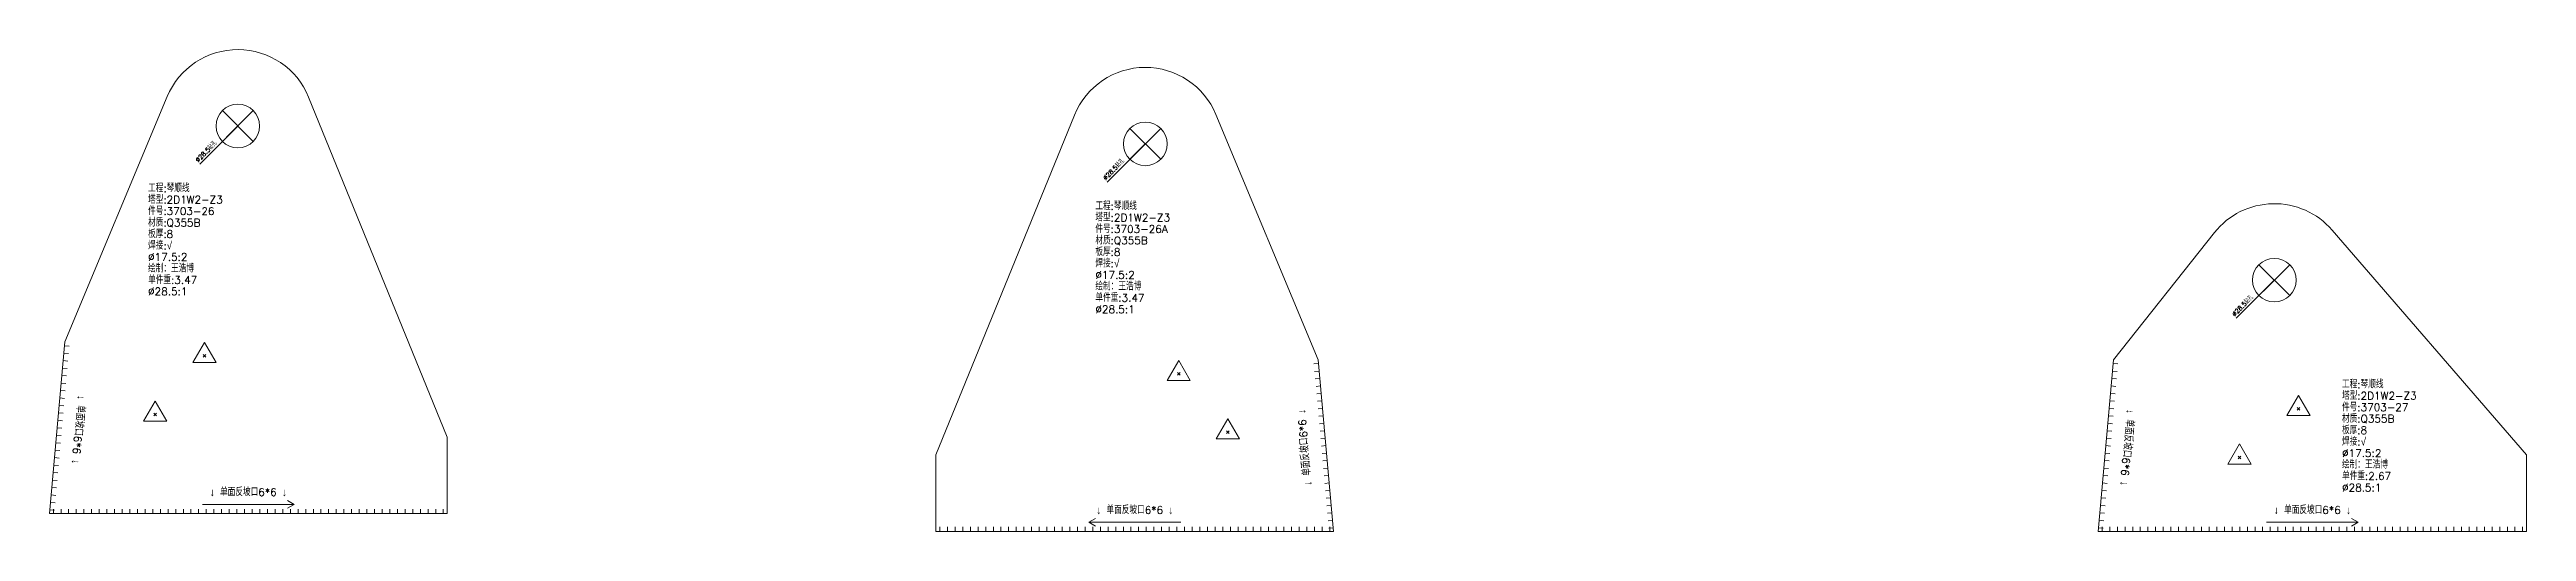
# Model space of a CAD drawing. Extents: x -580 to 8755, y 0 to 14723.
# Drawn here: x -580 to 1040, y 668 to 983 of the extents above; entities that cross this region are included whole.
import ezdxf
from ezdxf.enums import TextEntityAlignment as Align

# ---------------------------------------------------------------- set-up
doc = ezdxf.new("R2010")
doc.units = 0
doc.header["$MEASUREMENT"] = 0
doc.layers.add('1', color=7, linetype='CONTINUOUS', lineweight=25)
doc.styles.get("Standard").update_dxf_attribs({"font": 'simplex.shx', "width": 0.7, "height": 3, "bigfont": 'gbhzfs.shx'})

msp = doc.modelspace()

# ---------------------------------------------------------------- texts
at = {"layer": '1', "color": 7, "linetype": 'Continuous', "lineweight": 18}
for p in [(-481.81442, 908.37055), (111.60529, 896.68957), (849.85094, 807.60166)]:
    msp.add_text('%%c28.5钻孔', height=3, rotation=45, dxfattribs=at).set_placement(p, align=Align.BOTTOM_LEFT)
for s, p in [('工程:琴顺线', (-515.20641, 888.2679)), ('件号:3703-26', (-515.20641, 873.2679)), ('塔型:2D1W2-Z3', (-515.20641, 880.7679)), ('塔型:2D1W2-Z3', (104.22394, 869.08692)), ('工程:琴顺线', (104.22394, 876.58692)), ('材质:Q355B', (-515.20641, 865.7679)), ('板厚:8', (-515.20641, 858.2679)), ('材质:Q355B', (104.22394, 854.08692)), ('件号:3703-26A', (104.22394, 861.58692)), ('绘制：王浩博', (-515.20641, 835.7679)), ('焊接:√', (-515.20641, 850.7679)), ('%%c17.5:2', (-515.20641, 843.2679)), ('板厚:8', (104.22394, 846.58692)), ('焊接:√', (104.22394, 839.08692)), ('单件重:3.47', (-515.20641, 828.2679)), ('%%c28.5:1', (-515.20641, 820.7679)), ('绘制：王浩博', (104.22394, 824.08692)), ('%%c17.5:2', (104.22394, 831.58692)), ('单件重:3.47', (104.22394, 816.58692)), ('%%c28.5:1', (104.22394, 809.08692)), ('工程:琴顺线', (919.40426, 760.03804)), ('件号:3703-27', (919.40426, 745.03804)), ('塔型:2D1W2-Z3', (919.40426, 752.53804)), ('材质:Q355B', (919.40426, 737.53804)), ('板厚:8', (919.40426, 730.03804)), ('焊接:√', (919.40426, 722.53804)), ('绘制：王浩博', (919.40426, 707.53804)), ('%%c17.5:2', (919.40426, 715.03804)), ('单件重:2.67', (919.40426, 700.03804)), ('%%c28.5:1', (919.40426, 692.53804))]:
    msp.add_text(s, height=5, dxfattribs=at).set_placement(p, align=Align.BOTTOM_LEFT)
for s, rotation, p in [('↓ 单面坡口6*6 ↓', 265, (-564.66203, 734.74652)), ('↓ 单面反坡口6*6 ↓', 95, (245.01104, 723.06554)), ('↓ 单面反坡口6*6 ↓', 265, (774.98896, 723.06554))]:
    msp.add_text(s, height=5, rotation=rotation, dxfattribs=at).set_placement(p, align=Align.BOTTOM_CENTER)
for p in [(-449.65099, 689.53687), (130, 677.85589), (900, 677.85589)]:
    msp.add_text('↓ 单面反坡口6*6 ↓', height=5, dxfattribs=at).set_placement(p, align=Align.BOTTOM_CENTER)

# ---------------------------------------------------------------- linework, layer by layer
at = {"layer": '1', "color": 7, "linetype": 'Continuous', "lineweight": 18}
for p, q in [((-502.68332, 952.18738), (-569.5932, 791.74175)), ((-446.45908, 943.01878), (-481.46087, 908.017)), ((-319.65099, 729.53687), (-410.23256, 951.81184)), ((90.58157, 940.13086), (0, 717.85589)), ((249.94221, 780.06077), (183.03233, 940.5064)), ((146.96063, 931.3378), (111.95884, 896.33602)), ((835.93791, 863.22164), (770.05779, 780.06077)), ((1040, 717.85589), (912.96156, 864.86573)), ((885.20628, 842.2499), (850.20449, 807.24811)), ((-569.5932, 791.74175), (-579.65099, 679.53687)), ((260, 667.85589), (249.94221, 780.06077)), ((770.05779, 780.06077), (760, 667.85589)), ((-319.65099, 679.53687), (-319.65099, 729.53687)), ((0, 717.85589), (0, 667.85589)), ((1040, 667.85589), (1040, 717.85589)), ((-579.65099, 679.53687), (-319.65099, 679.53687)), ((0, 667.85589), (260, 667.85589)), ((760, 667.85589), (1040, 667.85589))]:
    msp.add_line(p, q, dxfattribs=at)
at = {"layer": '1', "color": 7, "linetype": 'Continuous', "lineweight": 13}
for p, q in [((-466.6101, 922.86776), (-446.4606, 943.01726)), ((-446.4606, 922.86776), (-466.6101, 943.01726)), ((126.80961, 911.18678), (146.95911, 931.33628)), ((146.95911, 911.18678), (126.80961, 931.33628)), ((865.05525, 822.09887), (885.20475, 842.24837)), ((885.20475, 822.09887), (865.05525, 842.24837)), ((-570.68644, 779.54557), (-567.69842, 779.27773)), ((-570.24915, 784.42404), (-567.26113, 784.1562)), ((-569.81185, 789.30252), (-566.82383, 789.03468)), ((-478.35404, 791.39276), (-485.93154, 778.26776)), ((-485.93154, 778.26776), (-470.77654, 778.26776)), ((-479.22904, 781.76776), (-477.47904, 783.51776)), ((-477.47904, 781.76776), (-479.22904, 783.51776)), ((-470.77654, 778.26776), (-478.35404, 791.39276)), ((158.70304, 779.71178), (151.12554, 766.58678)), ((166.28054, 766.58678), (158.70304, 779.71178)), ((250.16086, 777.62153), (247.17284, 777.3537)), ((769.83914, 777.62154), (772.82716, 777.3537)), ((-571.99833, 764.91015), (-569.01031, 764.64231)), ((-571.56103, 769.78862), (-568.57301, 769.52078)), ((-571.12374, 774.6671), (-568.13572, 774.39926)), ((151.12554, 766.58678), (166.28054, 766.58678)), ((157.82804, 770.08678), (159.57804, 771.83678)), ((159.57804, 770.08678), (157.82804, 771.83678)), ((250.59816, 772.74306), (247.61014, 772.47522)), ((251.03545, 767.86459), (248.04743, 767.59675)), ((251.47275, 762.98612), (248.48473, 762.71828)), ((768.52725, 762.98612), (771.51527, 762.71828)), ((768.96455, 767.86459), (771.95257, 767.59675)), ((769.40184, 772.74306), (772.38986, 772.47522)), ((-573.74751, 745.39626), (-570.75949, 745.12842)), ((-573.31021, 750.27473), (-570.32219, 750.00689)), ((-572.87292, 755.15321), (-569.8849, 754.88537)), ((-572.43562, 760.03168), (-569.4476, 759.76384)), ((-510.52389, 753.1163), (-518.10139, 739.9913)), ((-511.39889, 743.4913), (-509.64889, 745.2413)), ((-509.64889, 743.4913), (-511.39889, 745.2413)), ((-502.94639, 739.9913), (-510.52389, 753.1163)), ((251.91004, 758.10764), (248.92202, 757.8398)), ((252.34734, 753.22917), (249.35932, 752.96133)), ((252.78463, 748.3507), (249.79661, 748.08286)), ((767.21537, 748.3507), (770.20339, 748.08286)), ((767.65266, 753.22917), (770.64068, 752.96133)), ((768.08996, 758.10764), (771.07798, 757.8398)), ((890.9466, 756.82429), (883.3691, 743.69929)), ((890.0716, 747.19929), (891.8216, 748.94929)), ((891.8216, 747.19929), (890.0716, 748.94929)), ((898.5241, 743.69929), (890.9466, 756.82429)), ((-575.05939, 730.76084), (-572.07137, 730.493)), ((-574.6221, 735.63931), (-571.63408, 735.37147)), ((-574.1848, 740.51779), (-571.19678, 740.24995)), ((-518.10139, 739.9913), (-502.94639, 739.9913)), ((190.87289, 741.43533), (183.29539, 728.31033)), ((189.99789, 731.81033), (191.74789, 733.56033)), ((191.74789, 731.81033), (189.99789, 733.56033)), ((198.45039, 728.31033), (190.87289, 741.43533)), ((253.22193, 743.47222), (250.23391, 743.20439)), ((253.65922, 738.59375), (250.6712, 738.32591)), ((254.09652, 733.71528), (251.1085, 733.44744)), ((765.90348, 733.71528), (768.8915, 733.44744)), ((766.34078, 738.59375), (769.3288, 738.32591)), ((766.77807, 743.47222), (769.76609, 743.20439)), ((883.3691, 743.69929), (898.5241, 743.69929)), ((-576.37128, 716.12542), (-573.38326, 715.85758)), ((-575.93398, 721.00389), (-572.94596, 720.73606)), ((-575.49669, 725.88237), (-572.50867, 725.61453)), ((183.29539, 728.31033), (198.45039, 728.31033)), ((254.53381, 728.83681), (251.54579, 728.56897)), ((254.97111, 723.95833), (251.98309, 723.69049)), ((255.4084, 719.07986), (252.42038, 718.81202)), ((255.8457, 714.20139), (252.85768, 713.93355)), ((764.1543, 714.20139), (767.14232, 713.93355)), ((764.5916, 719.07986), (767.57962, 718.81202)), ((765.02889, 723.95833), (768.01691, 723.69049)), ((765.46619, 728.83681), (768.45421, 728.56897)), ((852.32981, 725.06373), (844.75231, 711.93873)), ((851.45481, 715.43873), (853.20481, 717.18873)), ((853.20481, 715.43873), (851.45481, 717.18873)), ((859.90731, 711.93873), (852.32981, 725.06373)), ((-578.12046, 696.61153), (-575.13244, 696.34369)), ((-577.68316, 701.49), (-574.69514, 701.22216)), ((-577.24587, 706.36848), (-574.25785, 706.10064)), ((-576.80857, 711.24695), (-573.82055, 710.97911)), ((256.28299, 709.32291), (253.29497, 709.05507)), ((256.72029, 704.44444), (253.73227, 704.1766)), ((257.15758, 699.56597), (254.16956, 699.29813)), ((762.84242, 699.56597), (765.83044, 699.29813)), ((763.27971, 704.44444), (766.26773, 704.1766)), ((763.71701, 709.32291), (766.70503, 709.05507)), ((844.75231, 711.93873), (859.90731, 711.93873)), ((-579.43234, 681.97611), (-576.44432, 681.70827)), ((-578.99505, 686.85458), (-576.00703, 686.58674)), ((-578.55775, 691.73306), (-575.56973, 691.46522)), ((-577.15099, 679.53687), (-577.15099, 682.53687)), ((-572.15099, 679.53687), (-572.15099, 682.53687)), ((-567.15099, 679.53687), (-567.15099, 682.53687)), ((-562.15099, 679.53687), (-562.15099, 682.53687)), ((-557.15099, 679.53687), (-557.15099, 682.53687)), ((-552.15099, 679.53687), (-552.15099, 682.53687)), ((-547.15099, 679.53687), (-547.15099, 682.53687)), ((-542.15099, 679.53687), (-542.15099, 682.53687)), ((-537.15099, 679.53687), (-537.15099, 682.53687)), ((-532.15099, 679.53687), (-532.15099, 682.53687)), ((-527.15099, 679.53687), (-527.15099, 682.53687)), ((-522.15099, 679.53687), (-522.15099, 682.53687)), ((-517.15099, 679.53687), (-517.15099, 682.53687)), ((-512.15099, 679.53687), (-512.15099, 682.53687)), ((-507.15099, 679.53687), (-507.15099, 682.53687)), ((-502.15099, 679.53687), (-502.15099, 682.53687)), ((-497.15099, 679.53687), (-497.15099, 682.53687)), ((-492.15099, 679.53687), (-492.15099, 682.53687)), ((-487.15099, 679.53687), (-487.15099, 682.53687)), ((-482.15099, 679.53687), (-482.15099, 682.53687)), ((-479.65099, 685.53687), (-419.65099, 685.53687)), ((-477.15099, 679.53687), (-477.15099, 682.53687)), ((-472.15099, 679.53687), (-472.15099, 682.53687)), ((-467.15099, 679.53687), (-467.15099, 682.53687)), ((-462.15099, 679.53687), (-462.15099, 682.53687)), ((-457.15099, 679.53687), (-457.15099, 682.53687)), ((-452.15099, 679.53687), (-452.15099, 682.53687)), ((-447.15099, 679.53687), (-447.15099, 682.53687)), ((-442.15099, 679.53687), (-442.15099, 682.53687)), ((-437.15099, 679.53687), (-437.15099, 682.53687)), ((-432.15099, 679.53687), (-432.15099, 682.53687)), ((-427.15099, 679.53687), (-427.15099, 682.53687)), ((-423.98112, 688.03687), (-419.65099, 685.53687)), ((-423.98112, 683.03687), (-419.65099, 685.53687)), ((-422.15099, 679.53687), (-422.15099, 682.53687)), ((-417.15099, 679.53687), (-417.15099, 682.53687)), ((-412.15099, 679.53687), (-412.15099, 682.53687)), ((-407.15099, 679.53687), (-407.15099, 682.53687)), ((-402.15099, 679.53687), (-402.15099, 682.53687)), ((-397.15099, 679.53687), (-397.15099, 682.53687)), ((-392.15099, 679.53687), (-392.15099, 682.53687)), ((-387.15099, 679.53687), (-387.15099, 682.53687)), ((-382.15099, 679.53687), (-382.15099, 682.53687)), ((-377.15099, 679.53687), (-377.15099, 682.53687)), ((-372.15099, 679.53687), (-372.15099, 682.53687)), ((-367.15099, 679.53687), (-367.15099, 682.53687)), ((-362.15099, 679.53687), (-362.15099, 682.53687)), ((-357.15099, 679.53687), (-357.15099, 682.53687)), ((-352.15099, 679.53687), (-352.15099, 682.53687)), ((-347.15099, 679.53687), (-347.15099, 682.53687)), ((-342.15099, 679.53687), (-342.15099, 682.53687)), ((-337.15099, 679.53687), (-337.15099, 682.53687)), ((-332.15099, 679.53687), (-332.15099, 682.53687)), ((-327.15099, 679.53687), (-327.15099, 682.53687)), ((-322.15099, 679.53687), (-322.15099, 682.53687)), ((257.59488, 694.68749), (254.60686, 694.41966)), ((258.03217, 689.80902), (255.04415, 689.54118)), ((258.46947, 684.93055), (255.48145, 684.66271)), ((761.53053, 684.93055), (764.51855, 684.66271)), ((761.96783, 689.80902), (764.95585, 689.54118)), ((762.40512, 694.68749), (765.39314, 694.41966)), ((2.5, 667.85589), (2.5, 670.85589)), ((7.5, 667.85589), (7.5, 670.85589)), ((12.5, 667.85589), (12.5, 670.85589)), ((17.5, 667.85589), (17.5, 670.85589)), ((22.5, 667.85589), (22.5, 670.85589)), ((27.5, 667.85589), (27.5, 670.85589)), ((32.5, 667.85589), (32.5, 670.85589)), ((37.5, 667.85589), (37.5, 670.85589)), ((42.5, 667.85589), (42.5, 670.85589)), ((47.5, 667.85589), (47.5, 670.85589)), ((52.5, 667.85589), (52.5, 670.85589)), ((57.5, 667.85589), (57.5, 670.85589)), ((62.5, 667.85589), (62.5, 670.85589)), ((67.5, 667.85589), (67.5, 670.85589)), ((72.5, 667.85589), (72.5, 670.85589)), ((77.5, 667.85589), (77.5, 670.85589)), ((82.5, 667.85589), (82.5, 670.85589)), ((87.5, 667.85589), (87.5, 670.85589)), ((92.5, 667.85589), (92.5, 670.85589)), ((97.5, 667.85589), (97.5, 670.85589)), ((104.33013, 676.35589), (100, 673.85589)), ((160, 673.85589), (100, 673.85589)), ((104.33013, 671.35589), (100, 673.85589)), ((102.5, 667.85589), (102.5, 670.85589)), ((107.5, 667.85589), (107.5, 670.85589)), ((112.5, 667.85589), (112.5, 670.85589)), ((117.5, 667.85589), (117.5, 670.85589)), ((122.5, 667.85589), (122.5, 670.85589)), ((127.5, 667.85589), (127.5, 670.85589)), ((132.5, 667.85589), (132.5, 670.85589)), ((137.5, 667.85589), (137.5, 670.85589)), ((142.5, 667.85589), (142.5, 670.85589)), ((147.5, 667.85589), (147.5, 670.85589)), ((152.5, 667.85589), (152.5, 670.85589)), ((157.5, 667.85589), (157.5, 670.85589)), ((162.5, 667.85589), (162.5, 670.85589)), ((167.5, 667.85589), (167.5, 670.85589)), ((172.5, 667.85589), (172.5, 670.85589)), ((177.5, 667.85589), (177.5, 670.85589)), ((182.5, 667.85589), (182.5, 670.85589)), ((187.5, 667.85589), (187.5, 670.85589)), ((192.5, 667.85589), (192.5, 670.85589)), ((197.5, 667.85589), (197.5, 670.85589)), ((202.5, 667.85589), (202.5, 670.85589)), ((207.5, 667.85589), (207.5, 670.85589)), ((212.5, 667.85589), (212.5, 670.85589)), ((217.5, 667.85589), (217.5, 670.85589)), ((222.5, 667.85589), (222.5, 670.85589)), ((227.5, 667.85589), (227.5, 670.85589)), ((232.5, 667.85589), (232.5, 670.85589)), ((237.5, 667.85589), (237.5, 670.85589)), ((242.5, 667.85589), (242.5, 670.85589)), ((247.5, 667.85589), (247.5, 670.85589)), ((252.5, 667.85589), (252.5, 670.85589)), ((258.90676, 680.05208), (255.91874, 679.78424)), ((259.34406, 675.1736), (256.35604, 674.90576)), ((259.78135, 670.29513), (256.79333, 670.02729)), ((257.5, 667.85589), (257.5, 670.85589)), ((760.21865, 670.29513), (763.20667, 670.02729)), ((760.65594, 675.1736), (763.64396, 674.90576)), ((761.09324, 680.05208), (764.08126, 679.78424)), ((762.5, 667.85589), (762.5, 670.85589)), ((767.5, 667.85589), (767.5, 670.85589)), ((772.5, 667.85589), (772.5, 670.85589)), ((777.5, 667.85589), (777.5, 670.85589)), ((782.5, 667.85589), (782.5, 670.85589)), ((787.5, 667.85589), (787.5, 670.85589)), ((792.5, 667.85589), (792.5, 670.85589)), ((797.5, 667.85589), (797.5, 670.85589)), ((802.5, 667.85589), (802.5, 670.85589)), ((807.5, 667.85589), (807.5, 670.85589)), ((812.5, 667.85589), (812.5, 670.85589)), ((817.5, 667.85589), (817.5, 670.85589)), ((822.5, 667.85589), (822.5, 670.85589)), ((827.5, 667.85589), (827.5, 670.85589)), ((832.5, 667.85589), (832.5, 670.85589)), ((837.5, 667.85589), (837.5, 670.85589)), ((842.5, 667.85589), (842.5, 670.85589)), ((847.5, 667.85589), (847.5, 670.85589)), ((852.5, 667.85589), (852.5, 670.85589)), ((857.5, 667.85589), (857.5, 670.85589)), ((862.5, 667.85589), (862.5, 670.85589)), ((867.5, 667.85589), (867.5, 670.85589)), ((870, 673.85589), (930, 673.85589)), ((872.5, 667.85589), (872.5, 670.85589)), ((877.5, 667.85589), (877.5, 670.85589)), ((882.5, 667.85589), (882.5, 670.85589)), ((887.5, 667.85589), (887.5, 670.85589)), ((892.5, 667.85589), (892.5, 670.85589)), ((897.5, 667.85589), (897.5, 670.85589)), ((902.5, 667.85589), (902.5, 670.85589)), ((907.5, 667.85589), (907.5, 670.85589)), ((912.5, 667.85589), (912.5, 670.85589)), ((917.5, 667.85589), (917.5, 670.85589)), ((922.5, 667.85589), (922.5, 670.85589)), ((925.66987, 676.35589), (930, 673.85589)), ((925.66987, 671.35589), (930, 673.85589)), ((927.5, 667.85589), (927.5, 670.85589)), ((932.5, 667.85589), (932.5, 670.85589)), ((937.5, 667.85589), (937.5, 670.85589)), ((942.5, 667.85589), (942.5, 670.85589)), ((947.5, 667.85589), (947.5, 670.85589)), ((952.5, 667.85589), (952.5, 670.85589)), ((957.5, 667.85589), (957.5, 670.85589)), ((962.5, 667.85589), (962.5, 670.85589)), ((967.5, 667.85589), (967.5, 670.85589)), ((972.5, 667.85589), (972.5, 670.85589)), ((977.5, 667.85589), (977.5, 670.85589)), ((982.5, 667.85589), (982.5, 670.85589)), ((987.5, 667.85589), (987.5, 670.85589)), ((992.5, 667.85589), (992.5, 670.85589)), ((997.5, 667.85589), (997.5, 670.85589)), ((1002.5, 667.85589), (1002.5, 670.85589)), ((1007.5, 667.85589), (1007.5, 670.85589)), ((1012.5, 667.85589), (1012.5, 670.85589)), ((1017.5, 667.85589), (1017.5, 670.85589)), ((1022.5, 667.85589), (1022.5, 670.85589)), ((1027.5, 667.85589), (1027.5, 670.85589)), ((1032.5, 667.85589), (1032.5, 670.85589)), ((1037.5, 667.85589), (1037.5, 670.85589))]:
    msp.add_line(p, q, dxfattribs=at)
for centre in [(-456.53535, 932.94251), (136.88436, 921.26153), (875.13, 832.17362)]:
    msp.add_circle(centre, 14.25, dxfattribs=at)
at = {"layer": '1', "color": 7, "linetype": 'Continuous', "lineweight": 18}
for centre, start, end in [((-456.53535, 932.94251), 22.17189499, 157.36262816), ((136.88436, 921.26153), 22.63737081, 157.82810399), ((875.13001, 832.17362), 40.83191355, 141.61370069)]:
    msp.add_arc(centre, 50, start, end, dxfattribs=at)

msp.set_redraw_order([(e.dxf.handle, doc.entitydb.next_handle()) for e in msp.query("TEXT MTEXT ATTDEF DIMENSION ARC_DIMENSION")])  # texts and dimensions are drawn at this point

doc.saveas('drawing.dxf')
